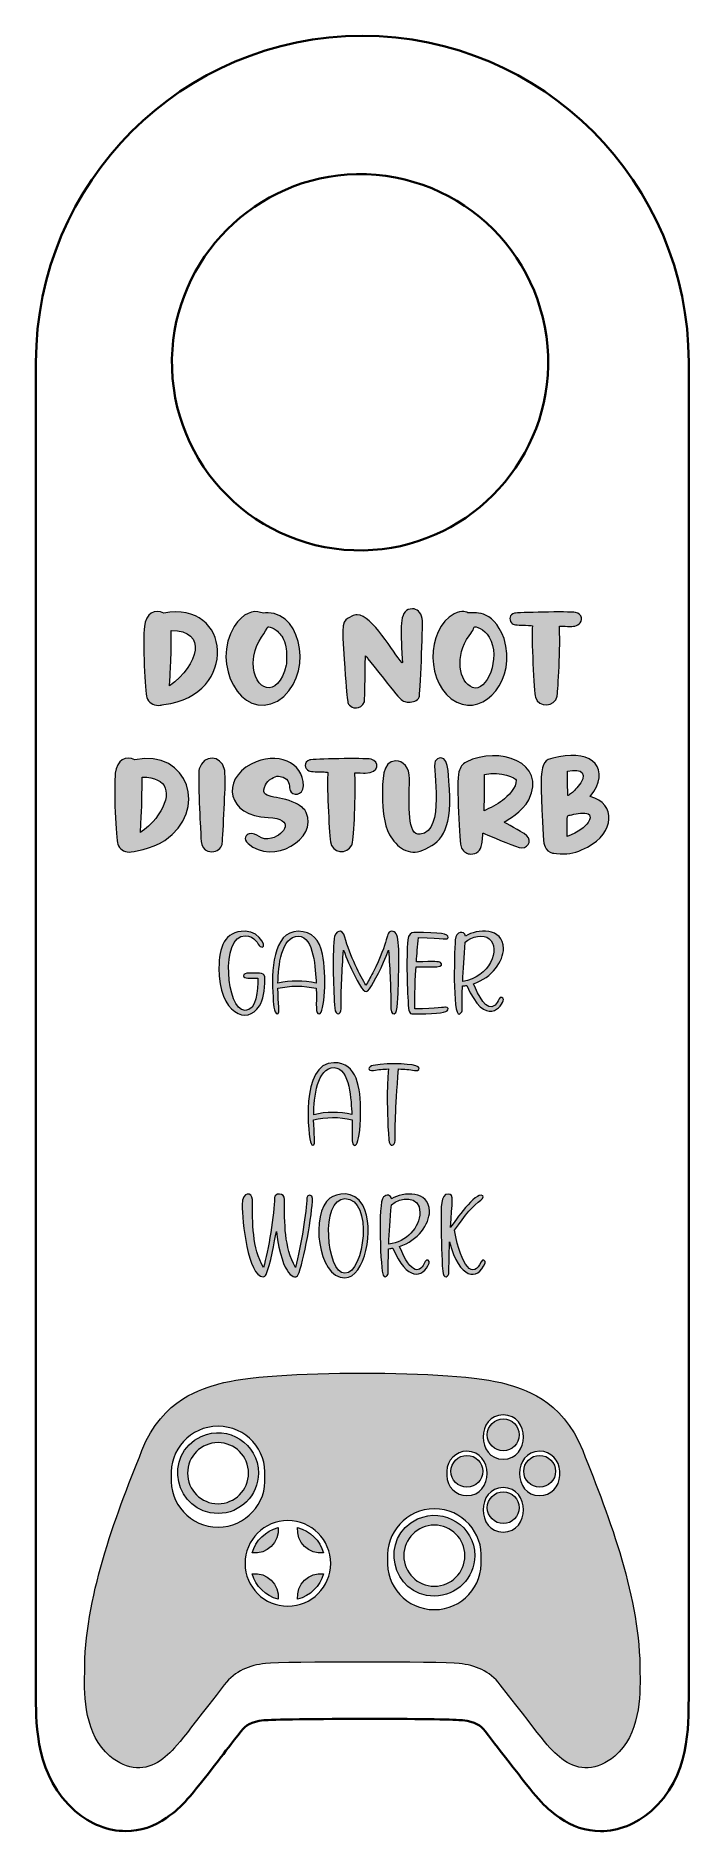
# Model space of a CAD drawing. Header units: inches. Extents: x 36 to 325, y 36 to 828.
import ezdxf

# ---------------------------------------------------------------- set-up
doc = ezdxf.new("R2010")
doc.units = ezdxf.units.IN
doc.header["$MEASUREMENT"] = 0
doc.layers.add('_U+0421_U+043B_U+043E_U+0439 1', color=7, linetype='Continuous')

msp = doc.modelspace()

# ---------------------------------------------------------------- hatches: boundary and pattern name
at = {"layer": '_U+0421_U+043B_U+043E_U+0439 1', "true_color": 0xffffff}
h = msp.add_hatch(color=7, dxfattribs=at)
h.dxf.hatch_style = 2
edge = h.paths.add_edge_path()
edge.add_spline(control_points=[(116.74, 416.73), (116.74, 425.85), (119.1, 433), (128.24, 433), (135.54, 433), (138.57, 424.1), (134.93, 426.33), (133.81, 427.02), (132.95, 431), (128.24, 431), (117.25, 431), (120.04, 398.03), (128.24, 398.03), (133.46, 398.03), (133.92, 407.09), (133.92, 412.3), (130.54, 412.3), (127.58, 412), (127.58, 413.39), (127.58, 414.23), (128.81, 414.5), (129.69, 414.5), (135.52, 414.41), (137.04, 414.95), (137.04, 411.99), (137.04, 406.69), (136.23, 402.7), (134.6, 400.03), (129.35, 391.4), (116.74, 396.49), (116.74, 416.73)], knot_values=[0, 0, 0, 0, 1, 1, 1, 2, 2, 2, 3, 3, 3, 4, 4, 4, 5, 5, 5, 6, 6, 6, 7, 7, 7, 8, 8, 8, 9, 9, 9, 10, 10, 10, 10], degree=3, periodic=1)
edge = h.paths.add_edge_path()
edge.add_spline(control_points=[(160.93, 396.54), (159.24, 396.54), (159.85, 399.87), (159.71, 407.81), (154.21, 409.13), (147.96, 409.06), (142.76, 407.81), (142.79, 401.17), (143.89, 396.54), (142.43, 396.54), (140.95, 396.54), (140.74, 402.08), (140.6, 403.99), (139.81, 415.2), (140.48, 432.97), (151.73, 432.97), (158, 432.97), (161.07, 429.19), (162.41, 422.92), (164.36, 413.82), (163.45, 396.54), (160.93, 396.54)], knot_values=[0, 0, 0, 0, 1, 1, 1, 2, 2, 2, 3, 3, 3, 4, 4, 4, 5, 5, 5, 6, 6, 6, 7, 7, 7, 7], degree=3, periodic=1)
edge = h.paths.add_edge_path()
edge.add_spline(control_points=[(142.78, 410.04), (148.41, 411.35), (154.02, 411.36), (159.64, 410.07), (159.28, 415.86), (158.78, 430.79), (151.83, 430.79), (144.18, 430.79), (142.9, 417.69), (142.78, 410.04)], knot_values=[0, 0, 0, 0, 1, 1, 1, 2, 2, 2, 3, 3, 3, 3], degree=3, periodic=1)
edge = h.paths.add_edge_path()
edge.add_spline(control_points=[(192.59, 398.72), (192.59, 407.1), (192.24, 415.75), (191.53, 424.69), (188.93, 417.5), (185.08, 410.5), (183.21, 407.61), (181.22, 404.56), (179.84, 407.33), (176.7, 413.34), (174.71, 417.19), (173.04, 420.97), (171.71, 424.69), (170.98, 415.75), (170.62, 407.1), (170.62, 398.72), (170.62, 396.02), (168.13, 395.52), (167.86, 399), (167.25, 406.6), (166.85, 421.29), (167.53, 429.63), (167.83, 433.12), (171.28, 434.72), (172.34, 430.44), (174.38, 422.28), (179.25, 412.99), (181.59, 409.16), (182.44, 410.58), (183.45, 412.43), (184.63, 414.71), (192.01, 428.9), (190.23, 433), (192.95, 433), (196.45, 433), (196.29, 427.52), (195.93, 409.89), (195.9, 408.67), (195.66, 398.32), (194.84, 397.13), (193.97, 395.9), (192.59, 396.67), (192.59, 398.72)], knot_values=[0, 0, 0, 0, 1, 1, 1, 2, 2, 2, 3, 3, 3, 4, 4, 4, 5, 5, 5, 6, 6, 6, 7, 7, 7, 8, 8, 8, 9, 9, 9, 10, 10, 10, 11, 11, 11, 12, 12, 12, 13, 13, 13, 14, 14, 14, 14], degree=3, periodic=1)
edge = h.paths.add_edge_path()
edge.add_spline(control_points=[(201.83, 396.54), (200.88, 396.54), (200.47, 397.94), (200.39, 398.97), (199.79, 406.58), (199.37, 420.91), (200.06, 429.2), (200.26, 431.46), (201.6, 432.49), (202.79, 432.49), (214.95, 432.49), (217.87, 431.78), (217.87, 430.29), (217.87, 428.89), (216.23, 430.02), (204.72, 430.21), (204.37, 426.38), (204.08, 422.82), (203.86, 419.55), (212.2, 419.55), (213.64, 419.76), (214.49, 419.2), (215.52, 418.52), (215.02, 417.34), (212.86, 417.34), (212.86, 417.34), (203.71, 417.34), (203.71, 417.34), (203.1, 407.49), (203.15, 402.56), (203.15, 398.77), (212.79, 398.88), (216.63, 399.5), (216.63, 399.5), (218.12, 399.5), (218.17, 398.51), (217.37, 397.83), (216.32, 396.97), (211.14, 396.54), (201.83, 396.54)], knot_values=[0, 0, 0, 0, 1, 1, 1, 2, 2, 2, 3, 3, 3, 4, 4, 4, 5, 5, 5, 6, 6, 6, 7, 7, 7, 8, 8, 8, 9, 9, 9, 10, 10, 10, 11, 11, 11, 12, 12, 12, 13, 13, 13, 13], degree=3, periodic=1)
edge = h.paths.add_edge_path()
edge.add_spline(control_points=[(220.99, 429.2), (221.27, 433.05), (225.02, 433.42), (225.55, 430.87), (230.49, 434.04), (242.28, 434.75), (242.28, 425.42), (242.28, 419.74), (237.27, 412.57), (229.1, 409.86), (231.03, 405.02), (234.72, 397.04), (238.64, 400.45), (239.29, 401.02), (239.87, 401.93), (240.38, 403.18), (240.87, 404.34), (242.28, 403.79), (242.28, 402.92), (242.28, 399.99), (234.11, 390.04), (226.16, 409.13), (225.53, 409.01), (224.89, 408.92), (224.23, 408.85), (223.85, 398.79), (224.37, 398.1), (223.65, 397.1), (219.63, 391.57), (220.55, 422.47), (220.99, 429.2)], knot_values=[0, 0, 0, 0, 1, 1, 1, 2, 2, 2, 3, 3, 3, 4, 4, 4, 5, 5, 5, 6, 6, 6, 7, 7, 7, 8, 8, 8, 9, 9, 9, 10, 10, 10, 10], degree=3, periodic=1)
edge = h.paths.add_edge_path()
edge.add_spline(control_points=[(224.31, 410.88), (236.3, 412.39), (241.18, 425.42), (236.02, 429.68), (233.51, 431.76), (228.23, 430.68), (225.45, 428.24), (224.91, 421.71), (224.53, 415.93), (224.31, 410.88)], knot_values=[0, 0, 0, 0, 1, 1, 1, 2, 2, 2, 3, 3, 3, 3], degree=3, periodic=1)
edge = h.paths.add_edge_path()
edge.add_spline(control_points=[(175.51, 341.31), (175.51, 346.09), (175.5, 348.93), (175.48, 349.85), (169.98, 351.17), (163.74, 351.1), (158.53, 349.85), (158.56, 343.64), (159.63, 338.57), (158.2, 338.57), (157.93, 338.57), (157.66, 338.83), (157.38, 339.34), (156.23, 341.47), (152.3, 375.01), (167.5, 375.01), (177.78, 375.01), (179.24, 364.23), (179.24, 353.04), (179.24, 335.9), (175.51, 336.81), (175.51, 341.31)], knot_values=[0, 0, 0, 0, 1, 1, 1, 2, 2, 2, 3, 3, 3, 4, 4, 4, 5, 5, 5, 6, 6, 6, 7, 7, 7, 7], degree=3, periodic=1)
edge = h.paths.add_edge_path()
edge.add_spline(control_points=[(158.55, 352.07), (164.19, 353.38), (169.79, 353.39), (175.41, 352.1), (175.05, 357.89), (174.56, 372.83), (167.6, 372.83), (159.96, 372.83), (158.68, 359.72), (158.55, 352.07)], knot_values=[0, 0, 0, 0, 1, 1, 1, 2, 2, 2, 3, 3, 3, 3], degree=3, periodic=1)
edge = h.paths.add_edge_path()
edge.add_spline(control_points=[(191.71, 341), (190.41, 356.56), (191.27, 371.22), (191.56, 372.22), (189.21, 372.15), (187.02, 371.96), (185, 371.63), (181.94, 371.15), (182.44, 373.39), (184.85, 373.79), (192.63, 375.16), (203.12, 374.39), (204.58, 373.22), (205.58, 372.41), (205.23, 371.28), (202.99, 371.63), (200.85, 371.97), (198.52, 372.18), (196.02, 372.24), (194.42, 353.43), (194.48, 345.68), (194.48, 340.72), (194.48, 338.08), (192, 337.52), (191.71, 341)], knot_values=[0, 0, 0, 0, 1, 1, 1, 2, 2, 2, 3, 3, 3, 4, 4, 4, 5, 5, 5, 6, 6, 6, 7, 7, 7, 8, 8, 8, 8], degree=3, periodic=1)
edge = h.paths.add_edge_path()
edge.add_spline(control_points=[(142.1, 300.59), (141.35, 296.25), (139.34, 285.51), (137.52, 281.49), (137.25, 280.9), (136.83, 280.6), (136.27, 280.6), (129.48, 280.6), (126.97, 305.41), (126.97, 312.3), (126.97, 318.6), (131.51, 317.79), (131.51, 314.63), (131.51, 304.24), (131.38, 293.33), (136.38, 284.65), (138.5, 291.52), (141.29, 308.71), (141.29, 315.31), (141.29, 316.46), (142.02, 317.04), (143.47, 317.04), (144.68, 317.04), (145.68, 316.26), (145.68, 314.63), (145.68, 304.31), (145.52, 293.49), (150.49, 284.71), (153.08, 294.21), (155.33, 309.74), (155.51, 315.31), (155.59, 317.13), (158.04, 316.91), (158.04, 315.11), (157.95, 308.67), (154.2, 286.71), (151.58, 281.26), (150.69, 279.47), (144.76, 279.61), (142.1, 300.59)], knot_values=[0, 0, 0, 0, 1, 1, 1, 2, 2, 2, 3, 3, 3, 4, 4, 4, 5, 5, 5, 6, 6, 6, 7, 7, 7, 8, 8, 8, 9, 9, 9, 10, 10, 10, 11, 11, 11, 12, 12, 12, 13, 13, 13, 13], degree=3, periodic=1)
edge = h.paths.add_edge_path()
edge.add_spline(control_points=[(172.35, 280.09), (160.13, 280.09), (157.04, 308.73), (165.69, 315.17), (168.57, 317.32), (176.33, 319.15), (180.16, 312.17), (185.87, 301.65), (180.93, 280.09), (172.35, 280.09)], knot_values=[0, 0, 0, 0, 1, 1, 1, 2, 2, 2, 3, 3, 3, 3], degree=3, periodic=1)
edge = h.paths.add_edge_path()
edge.add_spline(control_points=[(172.35, 282.09), (180.92, 282.09), (185.02, 315.06), (172.35, 315.06), (161.43, 315.06), (164.1, 282.09), (172.35, 282.09)], knot_values=[0, 0, 0, 0, 1, 1, 1, 2, 2, 2, 2], degree=3, periodic=1)
edge = h.paths.add_edge_path()
edge.add_spline(control_points=[(189.19, 281.2), (188.13, 282.66), (186.75, 313.31), (189.32, 315.76), (190.76, 317.13), (192.56, 316.65), (192.92, 314.93), (197.94, 318.16), (209.64, 318.74), (209.64, 309.49), (209.64, 303.73), (204.5, 296.59), (196.46, 293.93), (201.67, 280.84), (205.73, 282.29), (207.74, 287.24), (208.3, 288.56), (210.05, 287.7), (209.54, 286.55), (206.69, 279.82), (199.61, 278.59), (193.52, 293.19), (192.9, 293.08), (192.26, 292.98), (191.6, 292.91), (191.21, 282.85), (191.74, 282.16), (191.01, 281.16), (190.51, 280.46), (189.8, 280.35), (189.19, 281.2)], knot_values=[0, 0, 0, 0, 1, 1, 1, 2, 2, 2, 3, 3, 3, 4, 4, 4, 5, 5, 5, 6, 6, 6, 7, 7, 7, 8, 8, 8, 9, 9, 9, 10, 10, 10, 10], degree=3, periodic=1)
edge = h.paths.add_edge_path()
edge.add_spline(control_points=[(191.67, 294.94), (199.47, 295.93), (205.41, 302.37), (205.41, 308.88), (205.41, 316.66), (196.69, 315.72), (192.81, 312.3), (192.27, 305.78), (191.89, 299.99), (191.67, 294.94)], knot_values=[0, 0, 0, 0, 1, 1, 1, 2, 2, 2, 3, 3, 3, 3], degree=3, periodic=1)
edge = h.paths.add_edge_path()
edge.add_spline(control_points=[(215.46, 283.06), (215.01, 289.02), (214.78, 296.33), (214.78, 305), (214.78, 311.06), (214.48, 317.06), (217.87, 317.06), (220.72, 317.06), (219.57, 313.62), (218.86, 302.29), (219.57, 303.29), (228.71, 316.55), (232.37, 316.55), (233.8, 316.55), (233.61, 315.21), (232.26, 314.3), (229.2, 312.26), (225.34, 307.86), (220.66, 301.12), (223.61, 284.59), (229.08, 279.35), (232.42, 287.21), (232.99, 288.61), (234.65, 287.64), (234.16, 286.55), (230.92, 278.72), (222.79, 279.24), (218.5, 295.98), (218.37, 292.85), (218.27, 288.45), (218.22, 282.78), (218.22, 280.1), (215.74, 279.55), (215.46, 283.06)], knot_values=[0, 0, 0, 0, 1, 1, 1, 2, 2, 2, 3, 3, 3, 4, 4, 4, 5, 5, 5, 6, 6, 6, 7, 7, 7, 8, 8, 8, 9, 9, 9, 10, 10, 10, 11, 11, 11, 11], degree=3, periodic=1)
edge = h.paths.add_edge_path()
edge.add_spline(control_points=[(84.95, 536.09), (84.09, 538.05), (83.12, 561.25), (83.83, 567.44), (84.49, 573.14), (88.51, 575.46), (92.4, 573.3), (122.19, 579.41), (125.85, 537.09), (92.49, 533.03), (91, 532.89), (91.58, 532.64), (90.04, 532.64), (87.49, 532.64), (85.73, 533.98), (84.95, 536.09)], knot_values=[0, 0, 0, 0, 1, 1, 1, 2, 2, 2, 3, 3, 3, 4, 4, 4, 5, 5, 5, 5], degree=3, periodic=1)
edge = h.paths.add_edge_path()
edge.add_spline(control_points=[(95.64, 565.7), (95.64, 553.38), (95.7, 554.16), (94.92, 541.3), (107.85, 550.45), (112.01, 565.7), (95.64, 565.7)], knot_values=[0, 0, 0, 0, 1, 1, 1, 2, 2, 2, 2], degree=3, periodic=1)
edge = h.paths.add_edge_path()
edge.add_spline(control_points=[(123.45, 567.38), (127.32, 573.56), (132.2, 574.76), (135.15, 573.63), (136.15, 573.17), (136.7, 573.48), (138.42, 573.48), (153.79, 573.48), (158.69, 544.37), (142.57, 534.55), (126.33, 525.6), (113.26, 551.12), (123.45, 567.38)], knot_values=[0, 0, 0, 0, 1, 1, 1, 2, 2, 2, 3, 3, 3, 4, 4, 4, 4], degree=3, periodic=1)
edge = h.paths.add_edge_path()
edge.add_spline(control_points=[(146.45, 550.44), (146.64, 551.34), (146.74, 556.35), (146.26, 558.43), (145.4, 562.33), (144.63, 563.25), (143.08, 564.77), (142.3, 565.55), (141.63, 566.11), (141.09, 566.45), (139.98, 567.11), (138.64, 567.39), (138.36, 567.35), (138.18, 567.31), (138.03, 566.86), (137.97, 566.69), (136.73, 563.66), (131.88, 559.65), (131.88, 551.47), (131.88, 539.14), (142.69, 534.89), (146.45, 550.44)], knot_values=[0, 0, 0, 0, 1, 1, 1, 2, 2, 2, 3, 3, 3, 4, 4, 4, 5, 5, 5, 6, 6, 6, 7, 7, 7, 7], degree=3, periodic=1)
edge = h.paths.add_edge_path()
edge.add_spline(control_points=[(174.42, 532.7), (173.33, 533.79), (173.48, 532.32), (171.63, 557.52), (170.56, 571.5), (172.6, 570.19), (175.36, 572.05), (176, 572.38), (177.01, 572.63), (177.75, 572.63), (184.27, 572.63), (193.85, 555.51), (197.37, 551.5), (197.89, 550.91), (197.65, 551.13), (197.45, 555.84), (196.91, 568.15), (196.33, 575.23), (202.12, 575.23), (203.99, 575.23), (205.85, 573.88), (206.42, 571.02), (206.98, 567.12), (205.31, 536.65), (205.12, 536.33), (204.25, 534.53), (202.43, 534.09), (200.43, 534.09), (196.85, 534.09), (197.32, 534.86), (182.47, 553.18), (182.4, 553.27), (181.48, 554.49), (181.38, 554.49), (181.34, 554.45), (181.08, 534.61), (180.9, 534.24), (180.24, 532.25), (178.48, 531.52), (177.48, 531.52), (177.24, 531.52), (177.07, 531.52), (176.99, 531.52), (175.96, 531.52), (175.04, 532.02), (174.42, 532.7)], knot_values=[0, 0, 0, 0, 1, 1, 1, 2, 2, 2, 3, 3, 3, 4, 4, 4, 5, 5, 5, 6, 6, 6, 7, 7, 7, 8, 8, 8, 9, 9, 9, 10, 10, 10, 11, 11, 11, 12, 12, 12, 13, 13, 13, 14, 14, 14, 15, 15, 15, 15], degree=3, periodic=1)
edge = h.paths.add_edge_path()
edge.add_spline(control_points=[(221.69, 534.03), (207.86, 541.03), (207.88, 566.35), (220.48, 573.05), (224.19, 574.88), (225.96, 573.62), (226.96, 573.43), (228.78, 573.09), (237.38, 575.92), (242.52, 562.12), (248.38, 544.42), (233.93, 527.71), (221.69, 534.03)], knot_values=[0, 0, 0, 0, 1, 1, 1, 2, 2, 2, 3, 3, 3, 4, 4, 4, 4], degree=3, periodic=1)
edge = h.paths.add_edge_path()
edge.add_spline(control_points=[(236.01, 562.79), (233.68, 566.49), (229.75, 567.74), (229.41, 567.18), (228.81, 566.18), (229.4, 566.47), (227.14, 563.31), (220.71, 554.57), (222.62, 542.83), (228.62, 540.54), (234.93, 538.21), (241.29, 553.56), (236.01, 562.79)], knot_values=[0, 0, 0, 0, 1, 1, 1, 2, 2, 2, 3, 3, 3, 4, 4, 4, 4], degree=3, periodic=1)
edge = h.paths.add_edge_path()
edge.add_spline(control_points=[(256.38, 536.24), (255.88, 537.81), (254.44, 563.92), (255.07, 567.63), (255.07, 567.63), (255.1, 567.7), (255.1, 567.7), (255.1, 567.7), (255.07, 567.73), (255.07, 567.73), (255.07, 567.94), (251.59, 568.02), (251.37, 568.03), (248, 568.12), (246.68, 568.09), (245.83, 569.09), (244.49, 570.71), (245.06, 572.65), (247.1, 573.27), (248.52, 573.6), (270.81, 574.23), (274.11, 573.6), (275.55, 573.28), (276.39, 572.52), (276.66, 571.33), (277.13, 568.92), (274.75, 567.7), (273.19, 567.54), (271.62, 567.39), (267, 567.64), (267, 567.64), (267, 567.61), (267, 567.46), (267.01, 567.17), (267.44, 554.26), (266.15, 537.67), (265.94, 536.67), (264.97, 532.03), (257.93, 531.37), (256.38, 536.24)], knot_values=[0, 0, 0, 0, 1, 1, 1, 2, 2, 2, 3, 3, 3, 4, 4, 4, 5, 5, 5, 6, 6, 6, 7, 7, 7, 8, 8, 8, 9, 9, 9, 10, 10, 10, 11, 11, 11, 12, 12, 12, 13, 13, 13, 13], degree=3, periodic=1)
edge = h.paths.add_edge_path()
edge.add_spline(control_points=[(72.12, 471.39), (71.23, 473.4), (70.3, 496.7), (71, 502.74), (71.65, 508.45), (75.67, 510.77), (79.57, 508.6), (103.46, 513.5), (112.03, 486.09), (92.89, 473.06), (86.98, 469.21), (78.56, 467.94), (77.21, 467.94), (74.65, 467.94), (72.9, 469.29), (72.12, 471.39)], knot_values=[0, 0, 0, 0, 1, 1, 1, 2, 2, 2, 3, 3, 3, 4, 4, 4, 5, 5, 5, 5], degree=3, periodic=1)
edge = h.paths.add_edge_path()
edge.add_spline(control_points=[(90, 484.4), (96.21, 493.64), (94.35, 501), (82.81, 501), (82.81, 487.77), (82.78, 488.04), (82.08, 476.6), (84.34, 478.2), (86.9, 479.78), (90, 484.4)], knot_values=[0, 0, 0, 0, 1, 1, 1, 2, 2, 2, 3, 3, 3, 3], degree=3, periodic=1)
edge = h.paths.add_edge_path()
edge.add_spline(control_points=[(108.8, 476.63), (108.53, 476.77), (107.27, 502.03), (108.07, 504.6), (110.01, 511.29), (117.57, 510.48), (119.09, 504.79), (119.37, 503.76), (119.52, 501.91), (119.52, 499.25), (119.52, 496.56), (118.41, 472.15), (118.14, 471.24), (117.64, 469.58), (115.86, 468.06), (113.64, 468.06), (108.29, 468.06), (108.8, 473.61), (108.8, 476.63)], knot_values=[0, 0, 0, 0, 1, 1, 1, 2, 2, 2, 3, 3, 3, 4, 4, 4, 5, 5, 5, 6, 6, 6, 6], degree=3, periodic=1)
edge = h.paths.add_edge_path()
edge.add_spline(control_points=[(129.64, 471.67), (127.08, 473.93), (128.94, 475.63), (130.04, 476), (133.57, 476.83), (134.95, 472.44), (140, 474.03), (145.72, 475.7), (150.74, 482.62), (138.45, 483.2), (120.32, 483.66), (117.65, 499.88), (130.97, 506.75), (142.44, 512.67), (154.02, 507.56), (154.02, 497.13), (153.97, 492.47), (148.93, 492.85), (148.1, 495.16), (147.74, 496.16), (148.15, 499.5), (145.83, 500.59), (143.79, 501.55), (142.3, 501.82), (140.03, 500.43), (138.71, 499.52), (137.81, 498.57), (137.32, 497.58), (133.89, 490.73), (143.01, 493.32), (150.53, 489.5), (153.02, 488.25), (154.59, 486.89), (155.24, 485.44), (160.58, 473.6), (140.43, 461.97), (129.64, 471.67)], knot_values=[0, 0, 0, 0, 1, 1, 1, 2, 2, 2, 3, 3, 3, 4, 4, 4, 5, 5, 5, 6, 6, 6, 7, 7, 7, 8, 8, 8, 9, 9, 9, 10, 10, 10, 11, 11, 11, 12, 12, 12, 12], degree=3, periodic=1)
edge = h.paths.add_edge_path()
edge.add_spline(control_points=[(165.94, 472.5), (165.35, 477.36), (164.19, 499.29), (164.81, 502.94), (164.81, 502.94), (164.84, 503), (164.84, 503), (164.84, 503), (164.81, 503.03), (164.81, 503.03), (164.81, 503.21), (162.87, 503.26), (162.69, 503.27), (160.81, 503.36), (157.38, 503.33), (156.38, 503.79), (154.62, 504.57), (153.92, 507.69), (156.84, 508.57), (158.26, 508.9), (180.55, 509.53), (183.85, 508.9), (187.63, 508.05), (187.8, 502.76), (181.31, 502.76), (181.23, 502.76), (176.79, 502.99), (176.74, 502.94), (176.74, 502.92), (176.74, 502.76), (176.75, 502.47), (177.19, 489.49), (176.08, 472.44), (175.35, 470.97), (173.33, 466.77), (166.57, 467.31), (165.94, 472.5)], knot_values=[0, 0, 0, 0, 1, 1, 1, 2, 2, 2, 3, 3, 3, 4, 4, 4, 5, 5, 5, 6, 6, 6, 7, 7, 7, 8, 8, 8, 9, 9, 9, 10, 10, 10, 11, 11, 11, 12, 12, 12, 12], degree=3, periodic=1)
edge = h.paths.add_edge_path()
edge.add_spline(control_points=[(191.96, 475.6), (189.39, 480.42), (188.94, 487.12), (188.94, 492.25), (188.94, 499.17), (188.53, 508.21), (194.84, 508.21), (197.87, 508.21), (200.9, 505.34), (200.82, 500.21), (200.61, 488.32), (199.68, 475.01), (205.5, 475.75), (217.05, 477.11), (210.55, 504.86), (212.19, 508.01), (212.55, 508.71), (213.6, 509.45), (214.58, 509.45), (218.8, 509.45), (217.87, 499.37), (218.43, 495.64), (219.54, 476.62), (214.27, 471.93), (206.68, 468.73), (200.55, 466.13), (195.14, 470.02), (191.96, 475.6)], knot_values=[0, 0, 0, 0, 1, 1, 1, 2, 2, 2, 3, 3, 3, 4, 4, 4, 5, 5, 5, 6, 6, 6, 7, 7, 7, 8, 8, 8, 9, 9, 9, 9], degree=3, periodic=1)
edge = h.paths.add_edge_path()
edge.add_spline(control_points=[(223.76, 469.64), (222.82, 471.3), (221.49, 499.08), (222.58, 503.27), (223.17, 505.35), (224.24, 506.81), (225.79, 507.66), (240.31, 514.92), (261.67, 507.39), (253.5, 491.04), (250.64, 485.48), (243.69, 481.9), (242.69, 481.23), (242.62, 481.2), (242.58, 481.16), (242.7, 481.04), (242.71, 481.03), (250.6, 476.61), (251.44, 476.06), (255.1, 473.77), (253.76, 469.93), (250.44, 469.79), (247.96, 469.79), (238.88, 474.03), (235.16, 475.53), (233.98, 476), (233.34, 476.24), (233.24, 476.24), (233.16, 476.16), (232.76, 471.66), (232.74, 471.53), (232.3, 468.45), (230.4, 467.03), (227.91, 467.03), (226.36, 467.04), (224.69, 467.89), (223.76, 469.64)], knot_values=[0, 0, 0, 0, 1, 1, 1, 2, 2, 2, 3, 3, 3, 4, 4, 4, 5, 5, 5, 6, 6, 6, 7, 7, 7, 8, 8, 8, 9, 9, 9, 10, 10, 10, 11, 11, 11, 12, 12, 12, 12], degree=3, periodic=1)
edge = h.paths.add_edge_path()
edge.add_spline(control_points=[(241.78, 490.68), (244.29, 492.52), (248.16, 496.48), (247.88, 499.71), (247.79, 500.67), (241.42, 503.68), (233.9, 502.18), (233.9, 488.76), (233.86, 489.02), (233.69, 486.14), (236.22, 487.3), (239.6, 488.95), (241.78, 490.68)], knot_values=[0, 0, 0, 0, 1, 1, 1, 2, 2, 2, 3, 3, 3, 4, 4, 4, 4], degree=3, periodic=1)
edge = h.paths.add_edge_path()
edge.add_spline(control_points=[(263.85, 467.47), (262.48, 467.8), (261.15, 469.09), (260.62, 470.21), (260.16, 471.21), (260.08, 471.86), (259.86, 475.36), (257.65, 510.13), (258.74, 508.21), (266.77, 509.93), (281.33, 513.13), (290.08, 504.6), (280.6, 492.37), (292.24, 489.47), (291.26, 476.2), (279.36, 470.15), (275.77, 468.27), (272.84, 467.13), (268.71, 467.13), (266.89, 467.12), (264.15, 467.4), (263.85, 467.47)], knot_values=[0, 0, 0, 0, 1, 1, 1, 2, 2, 2, 3, 3, 3, 4, 4, 4, 5, 5, 5, 6, 6, 6, 7, 7, 7, 7], degree=3, periodic=1)
edge = h.paths.add_edge_path()
edge.add_spline(control_points=[(279.61, 481.02), (283.72, 487.77), (272.23, 484.11), (270.82, 484.11), (270.15, 484.11), (270.37, 480.77), (270.37, 474.82), (275.47, 476.67), (278.26, 479.05), (279.61, 481.02)], knot_values=[0, 0, 0, 0, 1, 1, 1, 2, 2, 2, 3, 3, 3, 3], degree=3, periodic=1)
edge = h.paths.add_edge_path()
edge.add_spline(control_points=[(274.66, 496.26), (280.32, 502.61), (276.8, 505.04), (270.46, 503.58), (270.46, 502.58), (270.53, 498.87), (270.73, 492.83), (270.76, 492.83), (270.88, 492.9), (271.1, 493.06), (272.1, 493.73), (273.1, 494.52), (274.66, 496.26)], knot_values=[0, 0, 0, 0, 1, 1, 1, 2, 2, 2, 3, 3, 3, 4, 4, 4, 4], degree=3, periodic=1)
edge = h.paths.add_edge_path()
edge.add_spline(control_points=[(226.14, 187.7), (230.02, 187.7), (233.17, 190.86), (233.17, 194.74), (233.17, 198.63), (230, 201.77), (226.14, 201.77), (222.28, 201.77), (219.1, 198.64), (219.1, 194.74), (219.1, 190.86), (222.26, 187.7), (226.14, 187.7)], knot_values=[0, 0, 0, 0, 1, 1, 1, 2, 2, 2, 3, 3, 3, 4, 4, 4, 4], degree=3, periodic=1)
edge = h.paths.add_edge_path()
edge.add_spline(control_points=[(131.39, 149.49), (132.99, 144.04), (137.35, 139.75), (142.85, 138.26), (143.54, 144.81), (137.94, 150.3), (131.39, 149.49)], knot_values=[0, 0, 0, 0, 1, 1, 1, 2, 2, 2, 2], degree=3, periodic=1)
edge = h.paths.add_edge_path()
edge.add_spline(control_points=[(242.19, 203.76), (246.08, 203.76), (249.23, 206.92), (249.23, 210.8), (249.23, 214.69), (246.06, 217.83), (242.19, 217.83), (238.34, 217.83), (235.16, 214.7), (235.16, 210.8), (235.16, 206.92), (238.31, 203.76), (242.19, 203.76)], knot_values=[0, 0, 0, 0, 1, 1, 1, 2, 2, 2, 3, 3, 3, 4, 4, 4, 4], degree=3, periodic=1)
edge = h.paths.add_edge_path()
edge.add_spline(control_points=[(151.47, 138.26), (156.97, 139.75), (161.32, 144.04), (162.93, 149.49), (156.39, 150.3), (150.78, 144.82), (151.47, 138.26)], knot_values=[0, 0, 0, 0, 1, 1, 1, 2, 2, 2, 2], degree=3, periodic=1)
edge = h.paths.add_edge_path()
edge.add_spline(control_points=[(131.39, 158.72), (137.93, 157.91), (143.54, 163.4), (142.85, 169.96), (137.35, 168.46), (132.99, 164.18), (131.39, 158.72)], knot_values=[0, 0, 0, 0, 1, 1, 1, 2, 2, 2, 2], degree=3, periodic=1)
edge = h.paths.add_edge_path()
edge.add_spline(control_points=[(151.47, 169.96), (150.78, 163.39), (156.39, 157.91), (162.93, 158.72), (161.32, 164.18), (156.97, 168.46), (151.47, 169.96)], knot_values=[0, 0, 0, 0, 1, 1, 1, 2, 2, 2, 2], degree=3, periodic=1)
edge = h.paths.add_edge_path()
edge.add_spline(control_points=[(108.97, 210.11), (91.67, 202.22), (97.27, 176.11), (116.36, 176.11), (126.19, 176.11), (134.17, 184.08), (134.17, 193.91), (134.16, 206.87), (120.73, 215.47), (108.97, 210.11)], knot_values=[0, 0, 0, 0, 1, 1, 1, 2, 2, 2, 3, 3, 3, 3], degree=3, periodic=1)
edge = h.paths.add_edge_path()
edge.add_spline(control_points=[(116.36, 180.43), (108.92, 180.43), (102.89, 186.47), (102.89, 193.91), (102.89, 201.35), (108.92, 207.38), (116.36, 207.38), (123.8, 207.38), (129.83, 201.35), (129.83, 193.91), (129.83, 186.47), (123.8, 180.43), (116.36, 180.43)], knot_values=[0, 0, 0, 0, 1, 1, 1, 2, 2, 2, 3, 3, 3, 4, 4, 4, 4], degree=3, periodic=1)
edge = h.paths.add_edge_path()
edge.add_spline(control_points=[(242.19, 185.71), (238.34, 185.71), (235.16, 182.58), (235.16, 178.68), (235.16, 174.8), (238.31, 171.64), (242.19, 171.64), (246.08, 171.64), (249.23, 174.8), (249.23, 178.68), (249.23, 182.57), (246.06, 185.71), (242.19, 185.71)], knot_values=[0, 0, 0, 0, 1, 1, 1, 2, 2, 2, 3, 3, 3, 4, 4, 4, 4], degree=3, periodic=1)
edge = h.paths.add_edge_path()
edge.add_spline(control_points=[(204.4, 173.71), (187.1, 165.82), (192.7, 139.71), (211.79, 139.71), (221.62, 139.71), (229.6, 147.67), (229.6, 157.51), (229.59, 170.42), (216.22, 179.09), (204.4, 173.71)], knot_values=[0, 0, 0, 0, 1, 1, 1, 2, 2, 2, 3, 3, 3, 3], degree=3, periodic=1)
edge = h.paths.add_edge_path()
edge.add_spline(control_points=[(211.79, 144.03), (204.35, 144.03), (198.32, 150.07), (198.32, 157.51), (198.32, 164.95), (204.35, 170.98), (211.79, 170.98), (219.23, 170.98), (225.26, 164.95), (225.26, 157.51), (225.26, 150.07), (219.23, 144.03), (211.79, 144.03)], knot_values=[0, 0, 0, 0, 1, 1, 1, 2, 2, 2, 3, 3, 3, 4, 4, 4, 4], degree=3, periodic=1)
edge = h.paths.add_edge_path()
edge.add_spline(control_points=[(258.26, 201.77), (254.4, 201.77), (251.22, 198.64), (251.22, 194.74), (251.22, 190.86), (254.38, 187.7), (258.26, 187.7), (262.14, 187.7), (265.29, 190.86), (265.29, 194.74), (265.29, 198.63), (262.12, 201.77), (258.26, 201.77)], knot_values=[0, 0, 0, 0, 1, 1, 1, 2, 2, 2, 3, 3, 3, 4, 4, 4, 4], degree=3, periodic=1)
edge = h.paths.add_edge_path()
edge.add_spline(control_points=[(116.75, 233.3), (110.14, 231.29), (91.75, 227), (82.76, 203.88), (70.67, 173.69), (57.22, 138.26), (57.52, 105.89), (57.24, 94.93), (57.53, 78.65), (68.64, 69.12), (76.43, 62.44), (84.73, 62.73), (90.74, 67.03), (97.46, 71.84), (98.38, 73.88), (119.12, 100.55), (124, 106.74), (130.06, 109.13), (137.26, 109.92), (145.54, 110.81), (214.46, 110.81), (222.74, 109.92), (229.94, 109.13), (236, 106.74), (240.88, 100.55), (261.62, 73.88), (262.54, 71.84), (269.26, 67.03), (275.27, 62.73), (283.57, 62.44), (291.36, 69.12), (302.47, 78.65), (302.77, 94.93), (302.48, 105.89), (302.78, 138.27), (289.32, 173.72), (277.24, 203.88), (268.25, 227), (249.86, 231.29), (243.25, 233.3), (222.54, 239.63), (137.46, 239.64), (116.75, 233.3)], knot_values=[0, 0, 0, 0, 1, 1, 1, 2, 2, 2, 3, 3, 3, 4, 4, 4, 5, 5, 5, 6, 6, 6, 7, 7, 7, 8, 8, 8, 9, 9, 9, 10, 10, 10, 11, 11, 11, 12, 12, 12, 13, 13, 13, 14, 14, 14, 14], degree=3, periodic=1)
edge = h.paths.add_edge_path()
edge.add_spline(control_points=[(116.36, 170.09), (104.21, 170.09), (94.75, 180.57), (95.73, 192.35), (94.75, 203.98), (104.08, 214.6), (116.36, 214.6), (128.64, 214.6), (137.97, 203.98), (136.99, 192.35), (137.98, 180.54), (128.48, 170.09), (116.36, 170.09)], knot_values=[0, 0, 0, 0, 1, 1, 1, 2, 2, 2, 3, 3, 3, 4, 4, 4, 4], degree=3, periodic=1)
edge = h.paths.add_edge_path()
edge.add_spline(control_points=[(147.16, 135.22), (136.74, 135.22), (128.27, 143.69), (128.27, 154.11), (128.27, 164.52), (136.74, 172.99), (147.16, 172.99), (157.57, 172.99), (166.04, 164.52), (166.04, 154.11), (166.04, 143.69), (157.57, 135.22), (147.16, 135.22)], knot_values=[0, 0, 0, 0, 1, 1, 1, 2, 2, 2, 3, 3, 3, 4, 4, 4, 4], degree=3, periodic=1)
edge = h.paths.add_edge_path()
edge.add_spline(control_points=[(242.19, 219.64), (254.03, 219.64), (254.03, 200.06), (242.19, 200.06), (230.34, 200.06), (230.37, 219.64), (242.19, 219.64)], knot_values=[0, 0, 0, 0, 1, 1, 1, 2, 2, 2, 2], degree=3, periodic=1)
edge = h.paths.add_edge_path()
edge.add_spline(control_points=[(217.29, 194.73), (217.29, 199.62), (221.25, 203.58), (226.14, 203.58), (237.99, 203.58), (237.96, 184), (226.14, 184), (221.25, 184), (217.29, 187.96), (217.29, 192.84), (217.29, 192.84), (217.29, 194.73), (217.29, 194.73)], knot_values=[0, 0, 0, 0, 1, 1, 1, 2, 2, 2, 3, 3, 3, 4, 4, 4, 4], degree=3, periodic=1)
edge = h.paths.add_edge_path()
edge.add_spline(control_points=[(211.79, 133.69), (199.63, 133.69), (190.18, 144.17), (191.16, 155.95), (190.18, 167.58), (199.51, 178.2), (211.79, 178.2), (224.07, 178.2), (233.39, 167.58), (232.42, 155.95), (233.4, 144.14), (223.91, 133.69), (211.79, 133.69)], knot_values=[0, 0, 0, 0, 1, 1, 1, 2, 2, 2, 3, 3, 3, 4, 4, 4, 4], degree=3, periodic=1)
edge = h.paths.add_edge_path()
edge.add_spline(control_points=[(242.19, 167.94), (230.34, 167.94), (230.37, 187.52), (242.19, 187.52), (254.03, 187.52), (254.03, 167.94), (242.19, 167.94)], knot_values=[0, 0, 0, 0, 1, 1, 1, 2, 2, 2, 2], degree=3, periodic=1)
edge = h.paths.add_edge_path()
edge.add_spline(control_points=[(267.1, 192.84), (267.1, 187.96), (263.14, 184), (258.26, 184), (246.4, 184), (246.43, 203.58), (258.26, 203.58), (263.14, 203.58), (267.1, 199.62), (267.1, 194.73), (267.1, 194.73), (267.1, 192.84), (267.1, 192.84)], knot_values=[0, 0, 0, 0, 1, 1, 1, 2, 2, 2, 3, 3, 3, 4, 4, 4, 4], degree=3, periodic=1)

# ---------------------------------------------------------------- linework, layer by layer
at = {"layer": '_U+0421_U+043B_U+043E_U+0439 1', "color": 1, "lineweight": 35, "true_color": 0xff0000}
for points, knots in [([(324, 684), (324, 763.53), (259.53, 828), (180, 828), (180, 828), (180, 828), (180, 828), (100.47, 828), (36, 763.53), (36, 684), (36, 684), (36, 94.1), (36, 94.1), (36, 83.33), (35.98, 59.7), (53.35, 44.79), (60.05, 39.05), (67.76, 36.01), (75.64, 36.01), (82.05, 36.01), (88.26, 38.03), (93.59, 41.84), (101.06, 47.18), (103.42, 50.24), (116.51, 67.18), (119.27, 70.75), (122.56, 75.01), (126.48, 80.05), (128.52, 82.64), (130.81, 84.25), (136.49, 84.87), (139.52, 85.19), (159.74, 85.54), (183.9, 85.54), (207.51, 85.54), (221.17, 85.2), (224.22, 84.87), (229.91, 84.25), (232.2, 82.64), (234.17, 80.13), (238.17, 74.99), (241.47, 70.73), (244.23, 67.15), (257.45, 50.03), (259.49, 47.4), (267.12, 41.85), (272.46, 38.02), (278.67, 36), (285.09, 36), (285.09, 36), (285.09, 36), (285.09, 36), (292.96, 36), (300.66, 39.04), (307.39, 44.8), (324.62, 59.61), (323.91, 83.25), (324, 94.16), (324, 94.16), (324, 684), (324, 684), (324, 684), (324, 684), (324, 684)], [0, 0, 0, 0, 1, 1, 1, 2, 2, 2, 3, 3, 3, 4, 4, 4, 5, 5, 5, 6, 6, 6, 7, 7, 7, 8, 8, 8, 9, 9, 9, 10, 10, 10, 11, 11, 11, 12, 12, 12, 13, 13, 13, 14, 14, 14, 15, 15, 15, 16, 16, 16, 17, 17, 17, 18, 18, 18, 19, 19, 19, 20, 20, 20, 21, 21, 21, 21]), ([(180.58, 601.02), (133.49, 600.14), (95.14, 638.49), (96.02, 685.58), (96.84, 729.95), (133.05, 766.16), (177.43, 766.99), (224.51, 767.86), (262.86, 729.51), (261.99, 682.42), (261.16, 638.05), (224.95, 601.84), (180.58, 601.02)], [0, 0, 0, 0, 1, 1, 1, 2, 2, 2, 3, 3, 3, 4, 4, 4, 4])]:
    msp.add_open_spline(points, degree=3, knots=knots, dxfattribs=at)
at = {"layer": '_U+0421_U+043B_U+043E_U+0439 1', "lineweight": 0}
for points, knots in [([(84.95, 536.09), (84.09, 538.05), (83.12, 561.25), (83.83, 567.44), (84.49, 573.14), (88.51, 575.46), (92.4, 573.3), (122.19, 579.41), (125.85, 537.09), (92.49, 533.03), (91, 532.89), (91.58, 532.64), (90.04, 532.64), (87.49, 532.64), (85.73, 533.98), (84.95, 536.09)], [0, 0, 0, 0, 1, 1, 1, 2, 2, 2, 3, 3, 3, 4, 4, 4, 5, 5, 5, 5]), ([(123.45, 567.38), (127.32, 573.56), (132.2, 574.76), (135.15, 573.63), (136.15, 573.17), (136.7, 573.48), (138.42, 573.48), (153.79, 573.48), (158.69, 544.37), (142.57, 534.55), (126.33, 525.6), (113.26, 551.12), (123.45, 567.38)], [0, 0, 0, 0, 1, 1, 1, 2, 2, 2, 3, 3, 3, 4, 4, 4, 4]), ([(174.42, 532.7), (173.33, 533.79), (173.48, 532.32), (171.63, 557.52), (170.56, 571.5), (172.6, 570.19), (175.36, 572.05), (176, 572.38), (177.01, 572.63), (177.75, 572.63), (184.27, 572.63), (193.85, 555.51), (197.37, 551.5), (197.89, 550.91), (197.65, 551.13), (197.45, 555.84), (196.91, 568.15), (196.33, 575.23), (202.12, 575.23), (203.99, 575.23), (205.85, 573.88), (206.42, 571.02), (206.98, 567.12), (205.31, 536.65), (205.12, 536.33), (204.25, 534.53), (202.43, 534.09), (200.43, 534.09), (196.85, 534.09), (197.32, 534.86), (182.47, 553.18), (182.4, 553.27), (181.48, 554.49), (181.38, 554.49), (181.34, 554.45), (181.08, 534.61), (180.9, 534.24), (180.24, 532.25), (178.48, 531.52), (177.48, 531.52), (177.24, 531.52), (177.07, 531.52), (176.99, 531.52), (175.96, 531.52), (175.04, 532.02), (174.42, 532.7)], [0, 0, 0, 0, 1, 1, 1, 2, 2, 2, 3, 3, 3, 4, 4, 4, 5, 5, 5, 6, 6, 6, 7, 7, 7, 8, 8, 8, 9, 9, 9, 10, 10, 10, 11, 11, 11, 12, 12, 12, 13, 13, 13, 14, 14, 14, 15, 15, 15, 15]), ([(221.69, 534.03), (207.86, 541.03), (207.88, 566.35), (220.48, 573.05), (224.19, 574.88), (225.96, 573.62), (226.96, 573.43), (228.78, 573.09), (237.38, 575.92), (242.52, 562.12), (248.38, 544.42), (233.93, 527.71), (221.69, 534.03)], [0, 0, 0, 0, 1, 1, 1, 2, 2, 2, 3, 3, 3, 4, 4, 4, 4]), ([(256.38, 536.24), (255.88, 537.81), (254.44, 563.92), (255.07, 567.63), (255.07, 567.63), (255.1, 567.7), (255.1, 567.7), (255.1, 567.7), (255.07, 567.73), (255.07, 567.73), (255.07, 567.94), (251.59, 568.02), (251.37, 568.03), (248, 568.12), (246.68, 568.09), (245.83, 569.09), (244.49, 570.71), (245.06, 572.65), (247.1, 573.27), (248.52, 573.6), (270.81, 574.23), (274.11, 573.6), (275.55, 573.28), (276.39, 572.52), (276.66, 571.33), (277.13, 568.92), (274.75, 567.7), (273.19, 567.54), (271.62, 567.39), (267, 567.64), (267, 567.64), (267, 567.61), (267, 567.46), (267.01, 567.17), (267.44, 554.26), (266.15, 537.67), (265.94, 536.67), (264.97, 532.03), (257.93, 531.37), (256.38, 536.24)], [0, 0, 0, 0, 1, 1, 1, 2, 2, 2, 3, 3, 3, 4, 4, 4, 5, 5, 5, 6, 6, 6, 7, 7, 7, 8, 8, 8, 9, 9, 9, 10, 10, 10, 11, 11, 11, 12, 12, 12, 13, 13, 13, 13]), ([(95.64, 565.7), (95.64, 553.38), (95.7, 554.16), (94.92, 541.3), (107.85, 550.45), (112.01, 565.7), (95.64, 565.7)], [0, 0, 0, 0, 1, 1, 1, 2, 2, 2, 2]), ([(146.45, 550.44), (146.64, 551.34), (146.74, 556.35), (146.26, 558.43), (145.4, 562.33), (144.63, 563.25), (143.08, 564.77), (142.3, 565.55), (141.63, 566.11), (141.09, 566.45), (139.98, 567.11), (138.64, 567.39), (138.36, 567.35), (138.18, 567.31), (138.03, 566.86), (137.97, 566.69), (136.73, 563.66), (131.88, 559.65), (131.88, 551.47), (131.88, 539.14), (142.69, 534.89), (146.45, 550.44)], [0, 0, 0, 0, 1, 1, 1, 2, 2, 2, 3, 3, 3, 4, 4, 4, 5, 5, 5, 6, 6, 6, 7, 7, 7, 7]), ([(236.01, 562.79), (233.68, 566.49), (229.75, 567.74), (229.41, 567.18), (228.81, 566.18), (229.4, 566.47), (227.14, 563.31), (220.71, 554.57), (222.62, 542.83), (228.62, 540.54), (234.93, 538.21), (241.29, 553.56), (236.01, 562.79)], [0, 0, 0, 0, 1, 1, 1, 2, 2, 2, 3, 3, 3, 4, 4, 4, 4]), ([(223.76, 469.64), (222.82, 471.3), (221.49, 499.08), (222.58, 503.27), (223.17, 505.35), (224.24, 506.81), (225.79, 507.66), (240.31, 514.92), (261.67, 507.39), (253.5, 491.04), (250.64, 485.48), (243.69, 481.9), (242.69, 481.23), (242.62, 481.2), (242.58, 481.16), (242.7, 481.04), (242.71, 481.03), (250.6, 476.61), (251.44, 476.06), (255.1, 473.77), (253.76, 469.93), (250.44, 469.79), (247.96, 469.79), (238.88, 474.03), (235.16, 475.53), (233.98, 476), (233.34, 476.24), (233.24, 476.24), (233.16, 476.16), (232.76, 471.66), (232.74, 471.53), (232.3, 468.45), (230.4, 467.03), (227.91, 467.03), (226.36, 467.04), (224.69, 467.89), (223.76, 469.64)], [0, 0, 0, 0, 1, 1, 1, 2, 2, 2, 3, 3, 3, 4, 4, 4, 5, 5, 5, 6, 6, 6, 7, 7, 7, 8, 8, 8, 9, 9, 9, 10, 10, 10, 11, 11, 11, 12, 12, 12, 12]), ([(72.12, 471.39), (71.23, 473.4), (70.3, 496.7), (71, 502.74), (71.65, 508.45), (75.67, 510.77), (79.57, 508.6), (103.46, 513.5), (112.03, 486.09), (92.89, 473.06), (86.98, 469.21), (78.56, 467.94), (77.21, 467.94), (74.65, 467.94), (72.9, 469.29), (72.12, 471.39)], [0, 0, 0, 0, 1, 1, 1, 2, 2, 2, 3, 3, 3, 4, 4, 4, 5, 5, 5, 5]), ([(108.8, 476.63), (108.53, 476.77), (107.27, 502.03), (108.07, 504.6), (110.01, 511.29), (117.57, 510.48), (119.09, 504.79), (119.37, 503.76), (119.52, 501.91), (119.52, 499.25), (119.52, 496.56), (118.41, 472.15), (118.14, 471.24), (117.64, 469.58), (115.86, 468.06), (113.64, 468.06), (108.29, 468.06), (108.8, 473.61), (108.8, 476.63)], [0, 0, 0, 0, 1, 1, 1, 2, 2, 2, 3, 3, 3, 4, 4, 4, 5, 5, 5, 6, 6, 6, 6]), ([(129.64, 471.67), (127.08, 473.93), (128.94, 475.63), (130.04, 476), (133.57, 476.83), (134.95, 472.44), (140, 474.03), (145.72, 475.7), (150.74, 482.62), (138.45, 483.2), (120.32, 483.66), (117.65, 499.88), (130.97, 506.75), (142.44, 512.67), (154.02, 507.56), (154.02, 497.13), (153.97, 492.47), (148.93, 492.85), (148.1, 495.16), (147.74, 496.16), (148.15, 499.5), (145.83, 500.59), (143.79, 501.55), (142.3, 501.82), (140.03, 500.43), (138.71, 499.52), (137.81, 498.57), (137.32, 497.58), (133.89, 490.73), (143.01, 493.32), (150.53, 489.5), (153.02, 488.25), (154.59, 486.89), (155.24, 485.44), (160.58, 473.6), (140.43, 461.97), (129.64, 471.67)], [0, 0, 0, 0, 1, 1, 1, 2, 2, 2, 3, 3, 3, 4, 4, 4, 5, 5, 5, 6, 6, 6, 7, 7, 7, 8, 8, 8, 9, 9, 9, 10, 10, 10, 11, 11, 11, 12, 12, 12, 12]), ([(165.94, 472.5), (165.35, 477.36), (164.19, 499.29), (164.81, 502.94), (164.81, 502.94), (164.84, 503), (164.84, 503), (164.84, 503), (164.81, 503.03), (164.81, 503.03), (164.81, 503.21), (162.87, 503.26), (162.69, 503.27), (160.81, 503.36), (157.38, 503.33), (156.38, 503.79), (154.62, 504.57), (153.92, 507.69), (156.84, 508.57), (158.26, 508.9), (180.55, 509.53), (183.85, 508.9), (187.63, 508.05), (187.8, 502.76), (181.31, 502.76), (181.23, 502.76), (176.79, 502.99), (176.74, 502.94), (176.74, 502.92), (176.74, 502.76), (176.75, 502.47), (177.19, 489.49), (176.08, 472.44), (175.35, 470.97), (173.33, 466.77), (166.57, 467.31), (165.94, 472.5)], [0, 0, 0, 0, 1, 1, 1, 2, 2, 2, 3, 3, 3, 4, 4, 4, 5, 5, 5, 6, 6, 6, 7, 7, 7, 8, 8, 8, 9, 9, 9, 10, 10, 10, 11, 11, 11, 12, 12, 12, 12]), ([(191.96, 475.6), (189.39, 480.42), (188.94, 487.12), (188.94, 492.25), (188.94, 499.17), (188.53, 508.21), (194.84, 508.21), (197.87, 508.21), (200.9, 505.34), (200.82, 500.21), (200.61, 488.32), (199.68, 475.01), (205.5, 475.75), (217.05, 477.11), (210.55, 504.86), (212.19, 508.01), (212.55, 508.71), (213.6, 509.45), (214.58, 509.45), (218.8, 509.45), (217.87, 499.37), (218.43, 495.64), (219.54, 476.62), (214.27, 471.93), (206.68, 468.73), (200.55, 466.13), (195.14, 470.02), (191.96, 475.6)], [0, 0, 0, 0, 1, 1, 1, 2, 2, 2, 3, 3, 3, 4, 4, 4, 5, 5, 5, 6, 6, 6, 7, 7, 7, 8, 8, 8, 9, 9, 9, 9]), ([(263.85, 467.47), (262.48, 467.8), (261.15, 469.09), (260.62, 470.21), (260.16, 471.21), (260.08, 471.86), (259.86, 475.36), (257.65, 510.13), (258.74, 508.21), (266.77, 509.93), (281.33, 513.13), (290.08, 504.6), (280.6, 492.37), (292.24, 489.47), (291.26, 476.2), (279.36, 470.15), (275.77, 468.27), (272.84, 467.13), (268.71, 467.13), (266.89, 467.12), (264.15, 467.4), (263.85, 467.47)], [0, 0, 0, 0, 1, 1, 1, 2, 2, 2, 3, 3, 3, 4, 4, 4, 5, 5, 5, 6, 6, 6, 7, 7, 7, 7]), ([(90, 484.4), (96.21, 493.64), (94.35, 501), (82.81, 501), (82.81, 487.77), (82.78, 488.04), (82.08, 476.6), (84.34, 478.2), (86.9, 479.78), (90, 484.4)], [0, 0, 0, 0, 1, 1, 1, 2, 2, 2, 3, 3, 3, 3]), ([(241.78, 490.68), (244.29, 492.52), (248.16, 496.48), (247.88, 499.71), (247.79, 500.67), (241.42, 503.68), (233.9, 502.18), (233.9, 488.76), (233.86, 489.02), (233.69, 486.14), (236.22, 487.3), (239.6, 488.95), (241.78, 490.68)], [0, 0, 0, 0, 1, 1, 1, 2, 2, 2, 3, 3, 3, 4, 4, 4, 4]), ([(274.66, 496.26), (280.32, 502.61), (276.8, 505.04), (270.46, 503.58), (270.46, 502.58), (270.53, 498.87), (270.73, 492.83), (270.76, 492.83), (270.88, 492.9), (271.1, 493.06), (272.1, 493.73), (273.1, 494.52), (274.66, 496.26)], [0, 0, 0, 0, 1, 1, 1, 2, 2, 2, 3, 3, 3, 4, 4, 4, 4]), ([(279.61, 481.02), (283.72, 487.77), (272.23, 484.11), (270.82, 484.11), (270.15, 484.11), (270.37, 480.77), (270.37, 474.82), (275.47, 476.67), (278.26, 479.05), (279.61, 481.02)], [0, 0, 0, 0, 1, 1, 1, 2, 2, 2, 3, 3, 3, 3]), ([(116.74, 416.73), (116.74, 425.85), (119.1, 433), (128.24, 433), (135.54, 433), (138.57, 424.1), (134.93, 426.33), (133.81, 427.02), (132.95, 431), (128.24, 431), (117.25, 431), (120.04, 398.03), (128.24, 398.03), (133.46, 398.03), (133.92, 407.09), (133.92, 412.3), (130.54, 412.3), (127.58, 412), (127.58, 413.39), (127.58, 414.23), (128.81, 414.5), (129.69, 414.5), (135.52, 414.41), (137.04, 414.95), (137.04, 411.99), (137.04, 406.69), (136.23, 402.7), (134.6, 400.03), (129.35, 391.4), (116.74, 396.49), (116.74, 416.73)], [0, 0, 0, 0, 1, 1, 1, 2, 2, 2, 3, 3, 3, 4, 4, 4, 5, 5, 5, 6, 6, 6, 7, 7, 7, 8, 8, 8, 9, 9, 9, 10, 10, 10, 10]), ([(160.93, 396.54), (159.24, 396.54), (159.85, 399.87), (159.71, 407.81), (154.21, 409.13), (147.96, 409.06), (142.76, 407.81), (142.79, 401.17), (143.89, 396.54), (142.43, 396.54), (140.95, 396.54), (140.74, 402.08), (140.6, 403.99), (139.81, 415.2), (140.48, 432.97), (151.73, 432.97), (158, 432.97), (161.07, 429.19), (162.41, 422.92), (164.36, 413.82), (163.45, 396.54), (160.93, 396.54)], [0, 0, 0, 0, 1, 1, 1, 2, 2, 2, 3, 3, 3, 4, 4, 4, 5, 5, 5, 6, 6, 6, 7, 7, 7, 7]), ([(142.78, 410.04), (148.41, 411.35), (154.02, 411.36), (159.64, 410.07), (159.28, 415.86), (158.78, 430.79), (151.83, 430.79), (144.18, 430.79), (142.9, 417.69), (142.78, 410.04)], [0, 0, 0, 0, 1, 1, 1, 2, 2, 2, 3, 3, 3, 3]), ([(192.59, 398.72), (192.59, 407.1), (192.24, 415.75), (191.53, 424.69), (188.93, 417.5), (185.08, 410.5), (183.21, 407.61), (181.22, 404.56), (179.84, 407.33), (176.7, 413.34), (174.71, 417.19), (173.04, 420.97), (171.71, 424.69), (170.98, 415.75), (170.62, 407.1), (170.62, 398.72), (170.62, 396.02), (168.13, 395.52), (167.86, 399), (167.25, 406.6), (166.85, 421.29), (167.53, 429.63), (167.83, 433.12), (171.28, 434.72), (172.34, 430.44), (174.38, 422.28), (179.25, 412.99), (181.59, 409.16), (182.44, 410.58), (183.45, 412.43), (184.63, 414.71), (192.01, 428.9), (190.23, 433), (192.95, 433), (196.45, 433), (196.29, 427.52), (195.93, 409.89), (195.9, 408.67), (195.66, 398.32), (194.84, 397.13), (193.97, 395.9), (192.59, 396.67), (192.59, 398.72)], [0, 0, 0, 0, 1, 1, 1, 2, 2, 2, 3, 3, 3, 4, 4, 4, 5, 5, 5, 6, 6, 6, 7, 7, 7, 8, 8, 8, 9, 9, 9, 10, 10, 10, 11, 11, 11, 12, 12, 12, 13, 13, 13, 14, 14, 14, 14]), ([(201.83, 396.54), (200.88, 396.54), (200.47, 397.94), (200.39, 398.97), (199.79, 406.58), (199.37, 420.91), (200.06, 429.2), (200.26, 431.46), (201.6, 432.49), (202.79, 432.49), (214.95, 432.49), (217.87, 431.78), (217.87, 430.29), (217.87, 428.89), (216.23, 430.02), (204.72, 430.21), (204.37, 426.38), (204.08, 422.82), (203.86, 419.55), (212.2, 419.55), (213.64, 419.76), (214.49, 419.2), (215.52, 418.52), (215.02, 417.34), (212.86, 417.34), (212.86, 417.34), (203.71, 417.34), (203.71, 417.34), (203.1, 407.49), (203.15, 402.56), (203.15, 398.77), (212.79, 398.88), (216.63, 399.5), (216.63, 399.5), (218.12, 399.5), (218.17, 398.51), (217.37, 397.83), (216.32, 396.97), (211.14, 396.54), (201.83, 396.54)], [0, 0, 0, 0, 1, 1, 1, 2, 2, 2, 3, 3, 3, 4, 4, 4, 5, 5, 5, 6, 6, 6, 7, 7, 7, 8, 8, 8, 9, 9, 9, 10, 10, 10, 11, 11, 11, 12, 12, 12, 13, 13, 13, 13]), ([(220.99, 429.2), (221.27, 433.05), (225.02, 433.42), (225.55, 430.87), (230.49, 434.04), (242.28, 434.75), (242.28, 425.42), (242.28, 419.74), (237.27, 412.57), (229.1, 409.86), (231.03, 405.02), (234.72, 397.04), (238.64, 400.45), (239.29, 401.02), (239.87, 401.93), (240.38, 403.18), (240.87, 404.34), (242.28, 403.79), (242.28, 402.92), (242.28, 399.99), (234.11, 390.04), (226.16, 409.13), (225.53, 409.01), (224.89, 408.92), (224.23, 408.85), (223.85, 398.79), (224.37, 398.1), (223.65, 397.1), (219.63, 391.57), (220.55, 422.47), (220.99, 429.2)], [0, 0, 0, 0, 1, 1, 1, 2, 2, 2, 3, 3, 3, 4, 4, 4, 5, 5, 5, 6, 6, 6, 7, 7, 7, 8, 8, 8, 9, 9, 9, 10, 10, 10, 10]), ([(224.31, 410.88), (236.3, 412.39), (241.18, 425.42), (236.02, 429.68), (233.51, 431.76), (228.23, 430.68), (225.45, 428.24), (224.91, 421.71), (224.53, 415.93), (224.31, 410.88)], [0, 0, 0, 0, 1, 1, 1, 2, 2, 2, 3, 3, 3, 3]), ([(175.51, 341.31), (175.51, 346.09), (175.5, 348.93), (175.48, 349.85), (169.98, 351.17), (163.74, 351.1), (158.53, 349.85), (158.56, 343.64), (159.63, 338.57), (158.2, 338.57), (157.93, 338.57), (157.66, 338.83), (157.38, 339.34), (156.23, 341.47), (152.3, 375.01), (167.5, 375.01), (177.78, 375.01), (179.24, 364.23), (179.24, 353.04), (179.24, 335.9), (175.51, 336.81), (175.51, 341.31)], [0, 0, 0, 0, 1, 1, 1, 2, 2, 2, 3, 3, 3, 4, 4, 4, 5, 5, 5, 6, 6, 6, 7, 7, 7, 7]), ([(158.55, 352.07), (164.19, 353.38), (169.79, 353.39), (175.41, 352.1), (175.05, 357.89), (174.56, 372.83), (167.6, 372.83), (159.96, 372.83), (158.68, 359.72), (158.55, 352.07)], [0, 0, 0, 0, 1, 1, 1, 2, 2, 2, 3, 3, 3, 3]), ([(191.71, 341), (190.41, 356.56), (191.27, 371.22), (191.56, 372.22), (189.21, 372.15), (187.02, 371.96), (185, 371.63), (181.94, 371.15), (182.44, 373.39), (184.85, 373.79), (192.63, 375.16), (203.12, 374.39), (204.58, 373.22), (205.58, 372.41), (205.23, 371.28), (202.99, 371.63), (200.85, 371.97), (198.52, 372.18), (196.02, 372.24), (194.42, 353.43), (194.48, 345.68), (194.48, 340.72), (194.48, 338.08), (192, 337.52), (191.71, 341)], [0, 0, 0, 0, 1, 1, 1, 2, 2, 2, 3, 3, 3, 4, 4, 4, 5, 5, 5, 6, 6, 6, 7, 7, 7, 8, 8, 8, 8]), ([(142.1, 300.59), (141.35, 296.25), (139.34, 285.51), (137.52, 281.49), (137.25, 280.9), (136.83, 280.6), (136.27, 280.6), (129.48, 280.6), (126.97, 305.41), (126.97, 312.3), (126.97, 318.6), (131.51, 317.79), (131.51, 314.63), (131.51, 304.24), (131.38, 293.33), (136.38, 284.65), (138.5, 291.52), (141.29, 308.71), (141.29, 315.31), (141.29, 316.46), (142.02, 317.04), (143.47, 317.04), (144.68, 317.04), (145.68, 316.26), (145.68, 314.63), (145.68, 304.31), (145.52, 293.49), (150.49, 284.71), (153.08, 294.21), (155.33, 309.74), (155.51, 315.31), (155.59, 317.13), (158.04, 316.91), (158.04, 315.11), (157.95, 308.67), (154.2, 286.71), (151.58, 281.26), (150.69, 279.47), (144.76, 279.61), (142.1, 300.59)], [0, 0, 0, 0, 1, 1, 1, 2, 2, 2, 3, 3, 3, 4, 4, 4, 5, 5, 5, 6, 6, 6, 7, 7, 7, 8, 8, 8, 9, 9, 9, 10, 10, 10, 11, 11, 11, 12, 12, 12, 13, 13, 13, 13]), ([(172.35, 280.09), (160.13, 280.09), (157.04, 308.73), (165.69, 315.17), (168.57, 317.32), (176.33, 319.15), (180.16, 312.17), (185.87, 301.65), (180.93, 280.09), (172.35, 280.09)], [0, 0, 0, 0, 1, 1, 1, 2, 2, 2, 3, 3, 3, 3]), ([(189.19, 281.2), (188.13, 282.66), (186.75, 313.31), (189.32, 315.76), (190.76, 317.13), (192.56, 316.65), (192.92, 314.93), (197.94, 318.16), (209.64, 318.74), (209.64, 309.49), (209.64, 303.73), (204.5, 296.59), (196.46, 293.93), (201.67, 280.84), (205.73, 282.29), (207.74, 287.24), (208.3, 288.56), (210.05, 287.7), (209.54, 286.55), (206.69, 279.82), (199.61, 278.59), (193.52, 293.19), (192.9, 293.08), (192.26, 292.98), (191.6, 292.91), (191.21, 282.85), (191.74, 282.16), (191.01, 281.16), (190.51, 280.46), (189.8, 280.35), (189.19, 281.2)], [0, 0, 0, 0, 1, 1, 1, 2, 2, 2, 3, 3, 3, 4, 4, 4, 5, 5, 5, 6, 6, 6, 7, 7, 7, 8, 8, 8, 9, 9, 9, 10, 10, 10, 10]), ([(215.46, 283.06), (215.01, 289.02), (214.78, 296.33), (214.78, 305), (214.78, 311.06), (214.48, 317.06), (217.87, 317.06), (220.72, 317.06), (219.57, 313.62), (218.86, 302.29), (219.57, 303.29), (228.71, 316.55), (232.37, 316.55), (233.8, 316.55), (233.61, 315.21), (232.26, 314.3), (229.2, 312.26), (225.34, 307.86), (220.66, 301.12), (223.61, 284.59), (229.08, 279.35), (232.42, 287.21), (232.99, 288.61), (234.65, 287.64), (234.16, 286.55), (230.92, 278.72), (222.79, 279.24), (218.5, 295.98), (218.37, 292.85), (218.27, 288.45), (218.22, 282.78), (218.22, 280.1), (215.74, 279.55), (215.46, 283.06)], [0, 0, 0, 0, 1, 1, 1, 2, 2, 2, 3, 3, 3, 4, 4, 4, 5, 5, 5, 6, 6, 6, 7, 7, 7, 8, 8, 8, 9, 9, 9, 10, 10, 10, 11, 11, 11, 11]), ([(172.35, 282.09), (180.92, 282.09), (185.02, 315.06), (172.35, 315.06), (161.43, 315.06), (164.1, 282.09), (172.35, 282.09)], [0, 0, 0, 0, 1, 1, 1, 2, 2, 2, 2]), ([(191.67, 294.94), (199.47, 295.93), (205.41, 302.37), (205.41, 308.88), (205.41, 316.66), (196.69, 315.72), (192.81, 312.3), (192.27, 305.78), (191.89, 299.99), (191.67, 294.94)], [0, 0, 0, 0, 1, 1, 1, 2, 2, 2, 3, 3, 3, 3]), ([(116.75, 233.3), (110.14, 231.29), (91.75, 227), (82.76, 203.88), (70.67, 173.69), (57.22, 138.26), (57.52, 105.89), (57.24, 94.93), (57.53, 78.65), (68.64, 69.12), (76.43, 62.44), (84.73, 62.73), (90.74, 67.03), (97.46, 71.84), (98.38, 73.88), (119.12, 100.55), (124, 106.74), (130.06, 109.13), (137.26, 109.92), (145.54, 110.81), (214.46, 110.81), (222.74, 109.92), (229.94, 109.13), (236, 106.74), (240.88, 100.55), (261.62, 73.88), (262.54, 71.84), (269.26, 67.03), (275.27, 62.73), (283.57, 62.44), (291.36, 69.12), (302.47, 78.65), (302.77, 94.93), (302.48, 105.89), (302.78, 138.27), (289.32, 173.72), (277.24, 203.88), (268.25, 227), (249.86, 231.29), (243.25, 233.3), (222.54, 239.63), (137.46, 239.64), (116.75, 233.3)], [0, 0, 0, 0, 1, 1, 1, 2, 2, 2, 3, 3, 3, 4, 4, 4, 5, 5, 5, 6, 6, 6, 7, 7, 7, 8, 8, 8, 9, 9, 9, 10, 10, 10, 11, 11, 11, 12, 12, 12, 13, 13, 13, 14, 14, 14, 14]), ([(108.97, 210.11), (91.67, 202.22), (97.27, 176.11), (116.36, 176.11), (126.19, 176.11), (134.17, 184.08), (134.17, 193.91), (134.16, 206.87), (120.73, 215.47), (108.97, 210.11)], [0, 0, 0, 0, 1, 1, 1, 2, 2, 2, 3, 3, 3, 3]), ([(116.36, 170.09), (104.21, 170.09), (94.75, 180.57), (95.73, 192.35), (94.75, 203.98), (104.08, 214.6), (116.36, 214.6), (128.64, 214.6), (137.97, 203.98), (136.99, 192.35), (137.98, 180.54), (128.48, 170.09), (116.36, 170.09)], [0, 0, 0, 0, 1, 1, 1, 2, 2, 2, 3, 3, 3, 4, 4, 4, 4]), ([(242.19, 219.64), (254.03, 219.64), (254.03, 200.06), (242.19, 200.06), (230.34, 200.06), (230.37, 219.64), (242.19, 219.64)], [0, 0, 0, 0, 1, 1, 1, 2, 2, 2, 2]), ([(242.19, 203.76), (246.08, 203.76), (249.23, 206.92), (249.23, 210.8), (249.23, 214.69), (246.06, 217.83), (242.19, 217.83), (238.34, 217.83), (235.16, 214.7), (235.16, 210.8), (235.16, 206.92), (238.31, 203.76), (242.19, 203.76)], [0, 0, 0, 0, 1, 1, 1, 2, 2, 2, 3, 3, 3, 4, 4, 4, 4]), ([(116.36, 180.43), (108.92, 180.43), (102.89, 186.47), (102.89, 193.91), (102.89, 201.35), (108.92, 207.38), (116.36, 207.38), (123.8, 207.38), (129.83, 201.35), (129.83, 193.91), (129.83, 186.47), (123.8, 180.43), (116.36, 180.43)], [0, 0, 0, 0, 1, 1, 1, 2, 2, 2, 3, 3, 3, 4, 4, 4, 4]), ([(217.29, 194.73), (217.29, 199.62), (221.25, 203.58), (226.14, 203.58), (237.99, 203.58), (237.96, 184), (226.14, 184), (221.25, 184), (217.29, 187.96), (217.29, 192.84), (217.29, 192.84), (217.29, 194.73), (217.29, 194.73)], [0, 0, 0, 0, 1, 1, 1, 2, 2, 2, 3, 3, 3, 4, 4, 4, 4]), ([(226.14, 187.7), (230.02, 187.7), (233.17, 190.86), (233.17, 194.74), (233.17, 198.63), (230, 201.77), (226.14, 201.77), (222.28, 201.77), (219.1, 198.64), (219.1, 194.74), (219.1, 190.86), (222.26, 187.7), (226.14, 187.7)], [0, 0, 0, 0, 1, 1, 1, 2, 2, 2, 3, 3, 3, 4, 4, 4, 4]), ([(267.1, 192.84), (267.1, 187.96), (263.14, 184), (258.26, 184), (246.4, 184), (246.43, 203.58), (258.26, 203.58), (263.14, 203.58), (267.1, 199.62), (267.1, 194.73), (267.1, 194.73), (267.1, 192.84), (267.1, 192.84)], [0, 0, 0, 0, 1, 1, 1, 2, 2, 2, 3, 3, 3, 4, 4, 4, 4]), ([(258.26, 201.77), (254.4, 201.77), (251.22, 198.64), (251.22, 194.74), (251.22, 190.86), (254.38, 187.7), (258.26, 187.7), (262.14, 187.7), (265.29, 190.86), (265.29, 194.74), (265.29, 198.63), (262.12, 201.77), (258.26, 201.77)], [0, 0, 0, 0, 1, 1, 1, 2, 2, 2, 3, 3, 3, 4, 4, 4, 4]), ([(242.19, 167.94), (230.34, 167.94), (230.37, 187.52), (242.19, 187.52), (254.03, 187.52), (254.03, 167.94), (242.19, 167.94)], [0, 0, 0, 0, 1, 1, 1, 2, 2, 2, 2]), ([(242.19, 185.71), (238.34, 185.71), (235.16, 182.58), (235.16, 178.68), (235.16, 174.8), (238.31, 171.64), (242.19, 171.64), (246.08, 171.64), (249.23, 174.8), (249.23, 178.68), (249.23, 182.57), (246.06, 185.71), (242.19, 185.71)], [0, 0, 0, 0, 1, 1, 1, 2, 2, 2, 3, 3, 3, 4, 4, 4, 4]), ([(204.4, 173.71), (187.1, 165.82), (192.7, 139.71), (211.79, 139.71), (221.62, 139.71), (229.6, 147.67), (229.6, 157.51), (229.59, 170.42), (216.22, 179.09), (204.4, 173.71)], [0, 0, 0, 0, 1, 1, 1, 2, 2, 2, 3, 3, 3, 3]), ([(211.79, 133.69), (199.63, 133.69), (190.18, 144.17), (191.16, 155.95), (190.18, 167.58), (199.51, 178.2), (211.79, 178.2), (224.07, 178.2), (233.39, 167.58), (232.42, 155.95), (233.4, 144.14), (223.91, 133.69), (211.79, 133.69)], [0, 0, 0, 0, 1, 1, 1, 2, 2, 2, 3, 3, 3, 4, 4, 4, 4]), ([(147.16, 135.22), (136.74, 135.22), (128.27, 143.69), (128.27, 154.11), (128.27, 164.52), (136.74, 172.99), (147.16, 172.99), (157.57, 172.99), (166.04, 164.52), (166.04, 154.11), (166.04, 143.69), (157.57, 135.22), (147.16, 135.22)], [0, 0, 0, 0, 1, 1, 1, 2, 2, 2, 3, 3, 3, 4, 4, 4, 4]), ([(131.39, 158.72), (137.93, 157.91), (143.54, 163.4), (142.85, 169.96), (137.35, 168.46), (132.99, 164.18), (131.39, 158.72)], [0, 0, 0, 0, 1, 1, 1, 2, 2, 2, 2]), ([(151.47, 169.96), (150.78, 163.39), (156.39, 157.91), (162.93, 158.72), (161.32, 164.18), (156.97, 168.46), (151.47, 169.96)], [0, 0, 0, 0, 1, 1, 1, 2, 2, 2, 2]), ([(211.79, 144.03), (204.35, 144.03), (198.32, 150.07), (198.32, 157.51), (198.32, 164.95), (204.35, 170.98), (211.79, 170.98), (219.23, 170.98), (225.26, 164.95), (225.26, 157.51), (225.26, 150.07), (219.23, 144.03), (211.79, 144.03)], [0, 0, 0, 0, 1, 1, 1, 2, 2, 2, 3, 3, 3, 4, 4, 4, 4]), ([(131.39, 149.49), (132.99, 144.04), (137.35, 139.75), (142.85, 138.26), (143.54, 144.81), (137.94, 150.3), (131.39, 149.49)], [0, 0, 0, 0, 1, 1, 1, 2, 2, 2, 2]), ([(151.47, 138.26), (156.97, 139.75), (161.32, 144.04), (162.93, 149.49), (156.39, 150.3), (150.78, 144.82), (151.47, 138.26)], [0, 0, 0, 0, 1, 1, 1, 2, 2, 2, 2])]:
    msp.add_open_spline(points, degree=3, knots=knots, dxfattribs=at)

doc.saveas('drawing.dxf')
